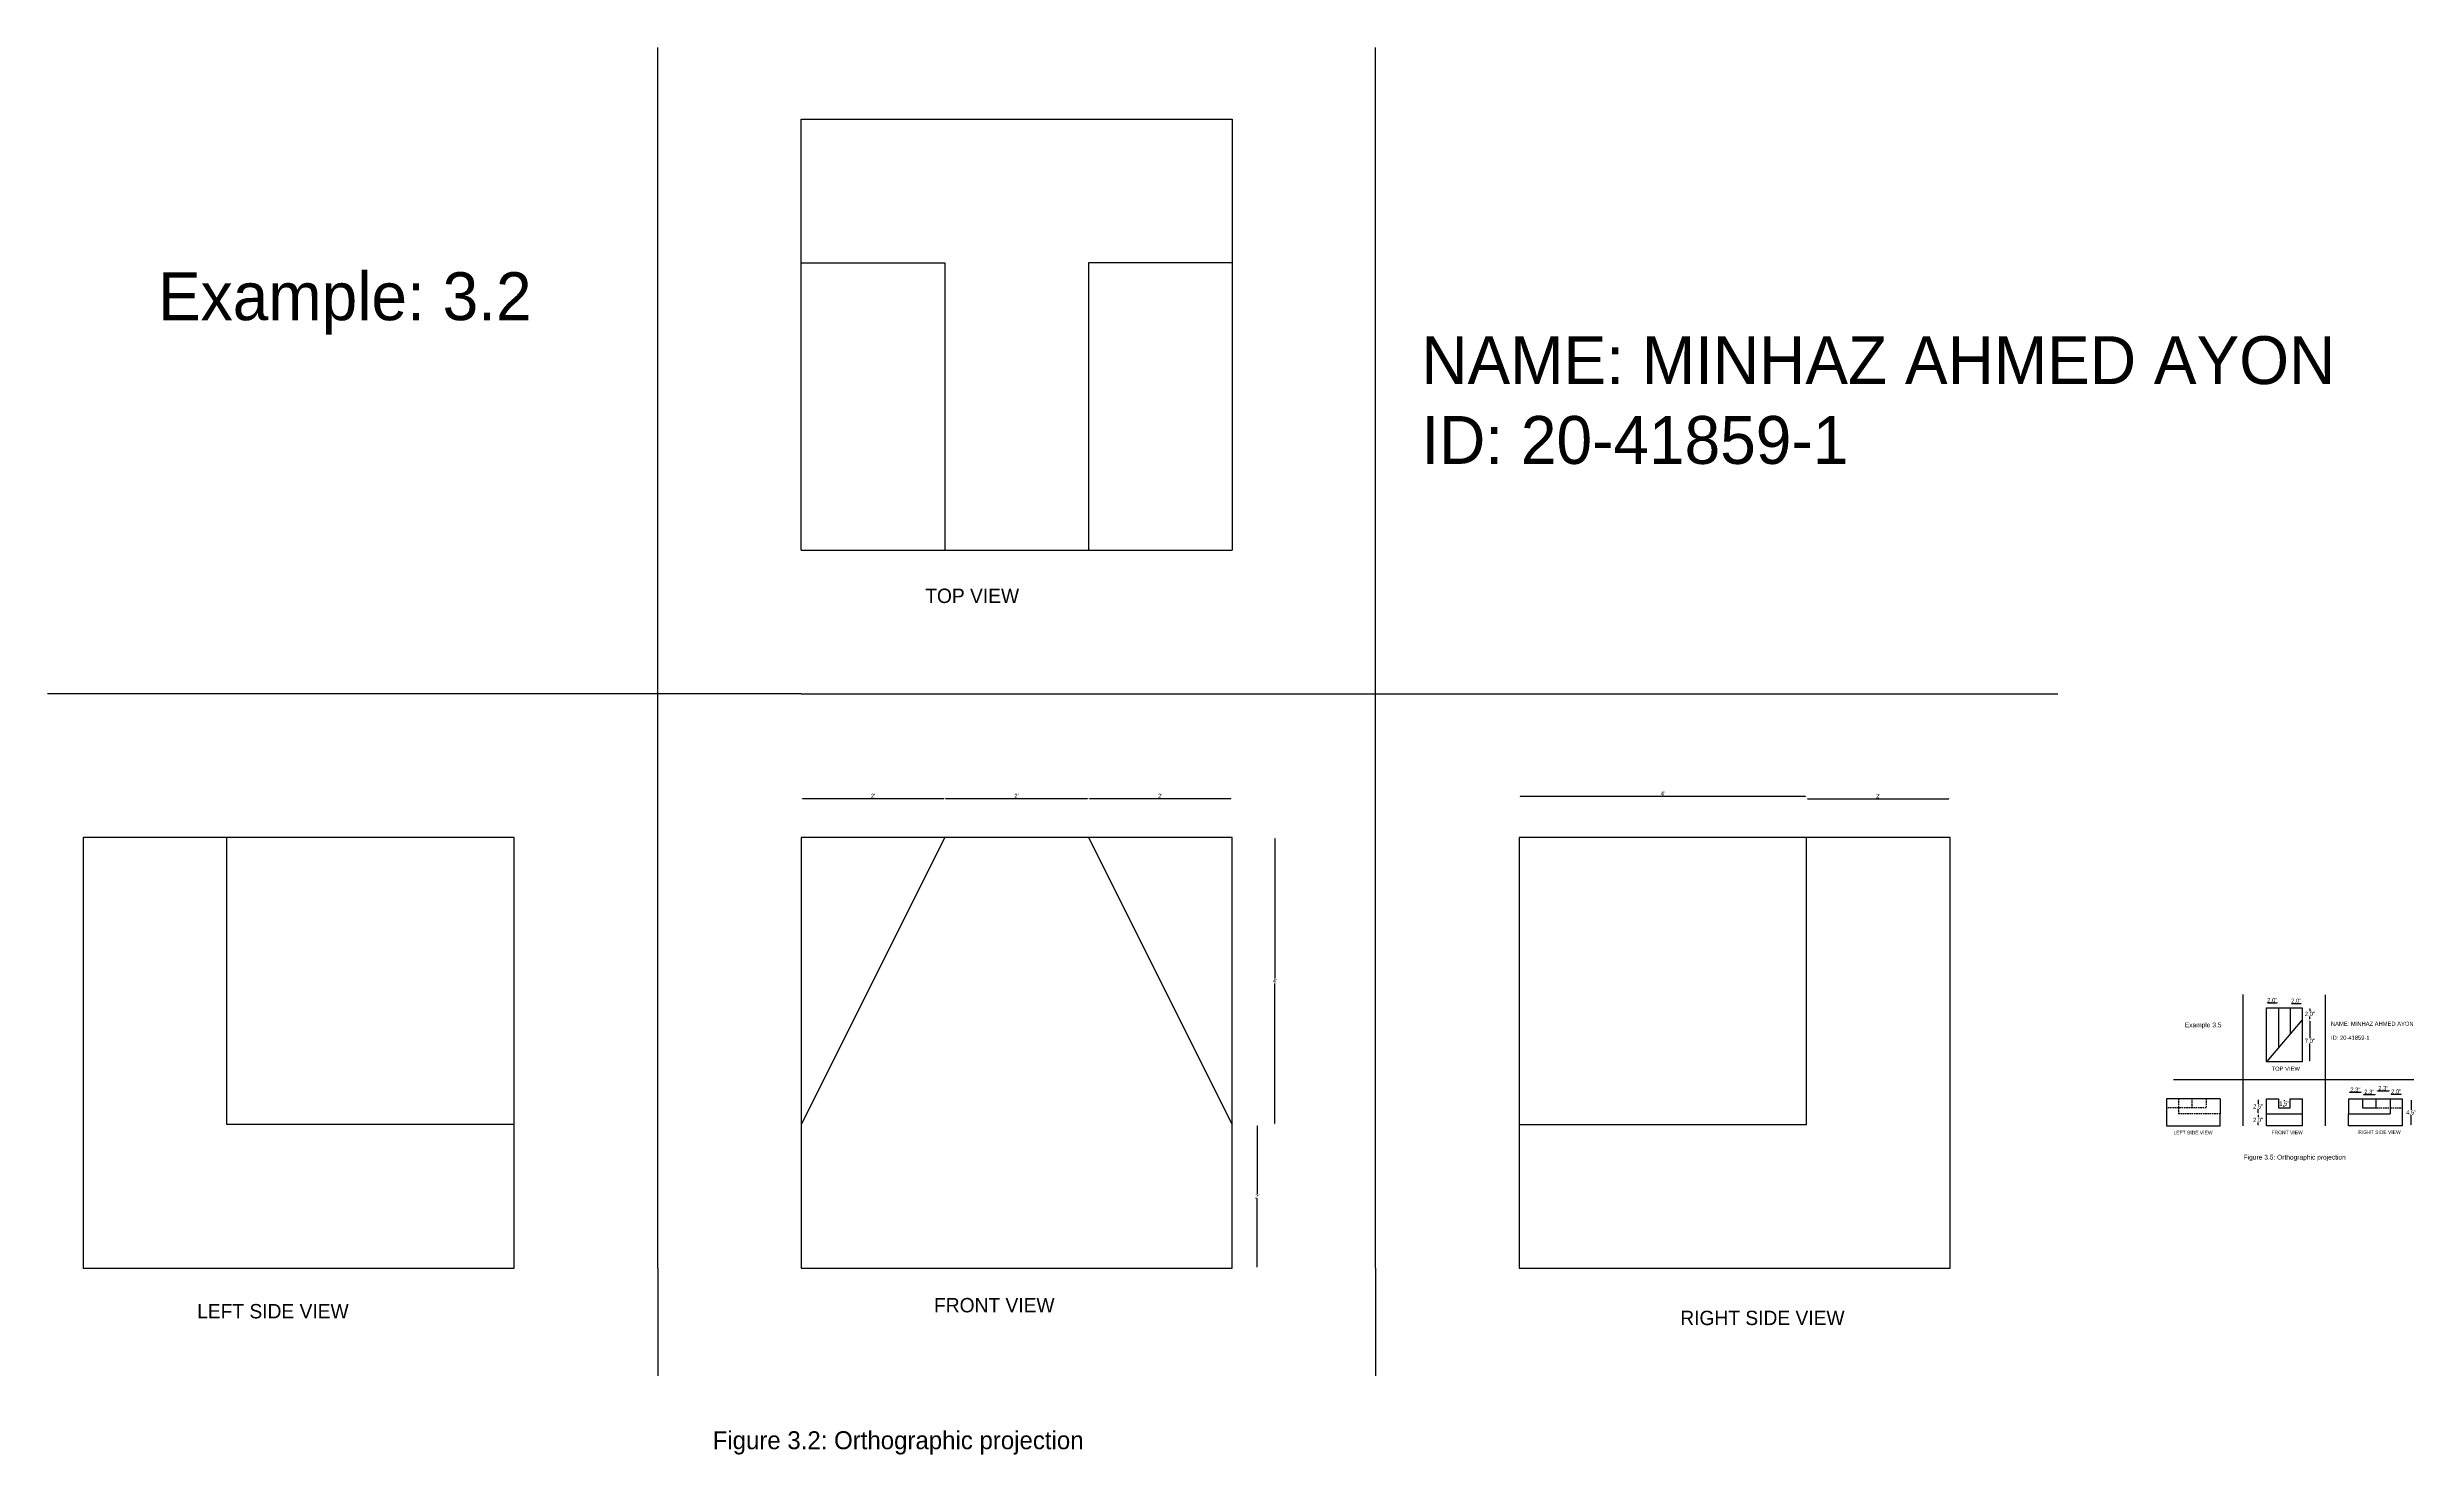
# Model space of a CAD drawing. Header units: inches. Extents: x -47 to 1284, y -112 to 236.
# Drawn here: x -13.7 to 382.3, y 0.9 to 236.1 of the extents above; entities that cross this region are included whole.
import ezdxf

# ---------------------------------------------------------------- set-up
doc = ezdxf.new("R2010")
doc.units = ezdxf.units.IN
doc.header["$MEASUREMENT"] = 0
doc.linetypes.add('DASHED2', pattern=[0.375, 0.25, -0.125])
doc.dimstyles.get("Standard").update_dxf_attribs({"dimtxt": 0.7, "dimasz": 0.18, "dimexe": 0.18, "dimexo": 0.0625, "dimgap": 0.09, "dimtad": 1, "dimtih": 1, "dimtoh": 1, "dimdec": 1, "dimzin": 0, "dimdsep": 46, "dimlunit": 3, "dimtxsty": 'Standard', "dimcen": 0.09, "dimse1": 1, "dimse2": 1, "dimadec": 0, "dimazin": 0, "dimtfac": 1, "dimtdec": 1, "dimtofl": 0, "dimtmove": 0, "dimatfit": 3, "dimfxl": 1, "dimtolj": 1, "dimtzin": 0, "dimarcsym": 0})

# ---------------------------------------------------------------- blocks, each defined once
blk = doc.blocks.new('*D12')
at = {"color": 0, "lineweight": -2}
for p, q in [((188.54, 55.9), (188.54, 44.52)), ((188.54, 32.26), (188.54, 43.64))]:
    blk.add_line(p, q, dxfattribs=at)
at = {"color": 0}
for points in [[(188.51, 55.9), (188.57, 55.9), (188.54, 56.08)], [(188.51, 32.26), (188.57, 32.26), (188.54, 32.08)]]:
    blk.add_solid(points, dxfattribs=at)
at = {"layer": 'Defpoints', "color": 0}
for p in [(184.32, 56.08), (188.54, 56.08), (184.32, 32.08)]:
    blk.add_point(p, dxfattribs=at)
at = {"color": 0, "insert": (188.54, 44.08), "char_height": 0.7, "attachment_point": 5}
blk.add_mtext("\\A1;2'", dxfattribs=at)
blk = doc.blocks.new('*D13')
at = {"color": 0, "lineweight": -2}
for p, q in [((191.48, 103.9), (191.48, 80.52)), ((191.48, 56.26), (191.48, 79.64))]:
    blk.add_line(p, q, dxfattribs=at)
at = {"color": 0}
for points in [[(191.45, 103.9), (191.51, 103.9), (191.48, 104.08)], [(191.45, 56.26), (191.51, 56.26), (191.48, 56.08)]]:
    blk.add_solid(points, dxfattribs=at)
at = {"layer": 'Defpoints', "color": 0}
for p in [(184.32, 104.08), (184.32, 56.08), (191.48, 56.08)]:
    blk.add_point(p, dxfattribs=at)
at = {"color": 0, "insert": (191.48, 80.08), "char_height": 0.7, "attachment_point": 5}
blk.add_mtext("\\A1;4'", dxfattribs=at)
blk = doc.blocks.new('*D14')
at = {"color": 0, "lineweight": -2}
blk.add_line((112.5, 110.57), (136.14, 110.57), dxfattribs=at)
at = {"color": 0}
for points in [[(112.5, 110.6), (112.5, 110.54), (112.32, 110.57)], [(136.14, 110.6), (136.14, 110.54), (136.32, 110.57)]]:
    blk.add_solid(points, dxfattribs=at)
at = {"layer": 'Defpoints', "color": 0}
for p in [(136.32, 110.57), (112.32, 104.08), (136.32, 104.08)]:
    blk.add_point(p, dxfattribs=at)
at = {"color": 0, "insert": (124.32, 111.01), "char_height": 0.7, "attachment_point": 5}
blk.add_mtext("\\A1;2'", dxfattribs=at)
blk = doc.blocks.new('*D15')
at = {"color": 0, "lineweight": -2}
blk.add_line((136.45, 110.57), (160.14, 110.57), dxfattribs=at)
at = {"color": 0}
for points in [[(136.45, 110.6), (136.45, 110.54), (136.27, 110.57)], [(160.14, 110.6), (160.14, 110.54), (160.32, 110.57)]]:
    blk.add_solid(points, dxfattribs=at)
at = {"layer": 'Defpoints', "color": 0}
for p in [(160.32, 110.57), (136.27, 104.08), (160.32, 104.08)]:
    blk.add_point(p, dxfattribs=at)
at = {"color": 0, "insert": (148.29, 111.01), "char_height": 0.7, "attachment_point": 5}
blk.add_mtext("\\A1;2'", dxfattribs=at)
blk = doc.blocks.new('*D16')
at = {"color": 0, "lineweight": -2}
blk.add_line((160.5, 110.57), (184.14, 110.57), dxfattribs=at)
at = {"color": 0}
for points in [[(160.5, 110.6), (160.5, 110.54), (160.32, 110.57)], [(184.14, 110.6), (184.14, 110.54), (184.32, 110.57)]]:
    blk.add_solid(points, dxfattribs=at)
at = {"layer": 'Defpoints', "color": 0}
for p in [(184.32, 110.57), (160.32, 104.08), (184.32, 104.08)]:
    blk.add_point(p, dxfattribs=at)
at = {"color": 0, "insert": (172.32, 111.01), "char_height": 0.7, "attachment_point": 5}
blk.add_mtext("\\A1;2'", dxfattribs=at)
blk = doc.blocks.new('*D17')
at = {"color": 0, "lineweight": -2}
blk.add_line((232.5, 110.96), (280.14, 110.96), dxfattribs=at)
at = {"color": 0}
for points in [[(232.5, 110.99), (232.5, 110.93), (232.32, 110.96)], [(280.14, 110.99), (280.14, 110.93), (280.32, 110.96)]]:
    blk.add_solid(points, dxfattribs=at)
at = {"layer": 'Defpoints', "color": 0}
for p in [(280.32, 110.96), (232.32, 104.08), (280.32, 104.08)]:
    blk.add_point(p, dxfattribs=at)
at = {"color": 0, "insert": (256.32, 111.4), "char_height": 0.7, "attachment_point": 5}
blk.add_mtext("\\A1;4'", dxfattribs=at)
blk = doc.blocks.new('*D18')
at = {"color": 0, "lineweight": -2}
blk.add_line((280.5, 110.53), (304.14, 110.53), dxfattribs=at)
at = {"color": 0}
for points in [[(280.5, 110.56), (280.5, 110.5), (280.32, 110.53)], [(304.14, 110.56), (304.14, 110.5), (304.32, 110.53)]]:
    blk.add_solid(points, dxfattribs=at)
at = {"layer": 'Defpoints', "color": 0}
for p in [(304.32, 110.53), (280.32, 104.08), (304.32, 104.08)]:
    blk.add_point(p, dxfattribs=at)
at = {"color": 0, "insert": (292.32, 110.97), "char_height": 0.7, "attachment_point": 5}
blk.add_mtext("\\A1;2'", dxfattribs=at)
blk = doc.blocks.new('*D56')
at = {"color": 0, "lineweight": -2}
for p, q in [((355.82, 60.18), (355.82, 59.55)), ((355.82, 58.04), (355.82, 58.67))]:
    blk.add_line(p, q, dxfattribs=at)
at = {"color": 0}
for points in [[(355.79, 60.18), (355.85, 60.18), (355.82, 60.36)], [(355.79, 58.04), (355.85, 58.04), (355.82, 57.86)]]:
    blk.add_solid(points, dxfattribs=at)
at = {"layer": 'Defpoints', "color": 0}
for p in [(357.19, 60.36), (355.82, 57.86), (357.19, 57.86)]:
    blk.add_point(p, dxfattribs=at)
at = {"color": 0, "insert": (355.82, 59.11), "char_height": 0.7, "attachment_point": 5}
blk.add_mtext('\\A1;2.5"', dxfattribs=at)
blk = doc.blocks.new('*D57')
at = {"color": 0, "lineweight": -2}
for p, q in [((355.82, 57.68), (355.82, 57.3)), ((355.82, 56.04), (355.82, 56.42))]:
    blk.add_line(p, q, dxfattribs=at)
at = {"color": 0}
for points in [[(355.79, 57.68), (355.85, 57.68), (355.82, 57.86)], [(355.79, 56.04), (355.85, 56.04), (355.82, 55.86)]]:
    blk.add_solid(points, dxfattribs=at)
at = {"layer": 'Defpoints', "color": 0}
for p in [(355.82, 55.86), (357.19, 57.86), (357.19, 55.86)]:
    blk.add_point(p, dxfattribs=at)
at = {"color": 0, "insert": (355.82, 56.86), "char_height": 0.7, "attachment_point": 5}
blk.add_mtext('\\A1;2.0"', dxfattribs=at)
blk = doc.blocks.new('*D58')
at = {"color": 0, "lineweight": -2}
for p, q in [((360.19, 60.18), (360.19, 60.05)), ((360.19, 59.04), (360.19, 59.17))]:
    blk.add_line(p, q, dxfattribs=at)
at = {"color": 0}
for points in [[(360.16, 60.18), (360.22, 60.18), (360.19, 60.36)], [(360.16, 59.04), (360.22, 59.04), (360.19, 58.86)]]:
    blk.add_solid(points, dxfattribs=at)
at = {"layer": 'Defpoints', "color": 0}
for p in [(359.19, 60.36), (359.19, 58.86), (360.19, 58.86)]:
    blk.add_point(p, dxfattribs=at)
at = {"color": 0, "insert": (360.19, 59.61), "char_height": 0.7, "attachment_point": 5}
blk.add_mtext('\\A1;1.5"', dxfattribs=at)
blk = doc.blocks.new('*D59')
at = {"color": 0, "lineweight": -2}
blk.add_line((357.37, 76.42), (359.01, 76.42), dxfattribs=at)
at = {"color": 0}
for points in [[(357.37, 76.45), (357.37, 76.39), (357.19, 76.42)], [(359.01, 76.45), (359.01, 76.39), (359.19, 76.42)]]:
    blk.add_solid(points, dxfattribs=at)
at = {"layer": 'Defpoints', "color": 0}
for p in [(357.19, 75.58), (359.19, 76.42), (359.19, 75.58)]:
    blk.add_point(p, dxfattribs=at)
at = {"color": 0, "insert": (358.19, 76.86), "char_height": 0.7, "attachment_point": 5}
blk.add_mtext('\\A1;2.0"', dxfattribs=at)
blk = doc.blocks.new('*D60')
at = {"color": 0, "lineweight": -2}
blk.add_line((361.37, 76.34), (363.01, 76.34), dxfattribs=at)
at = {"color": 0}
for points in [[(361.37, 76.37), (361.37, 76.31), (361.19, 76.34)], [(363.01, 76.37), (363.01, 76.31), (363.19, 76.34)]]:
    blk.add_solid(points, dxfattribs=at)
at = {"layer": 'Defpoints', "color": 0}
for p in [(361.19, 75.58), (363.19, 76.34), (363.19, 75.58)]:
    blk.add_point(p, dxfattribs=at)
at = {"color": 0, "insert": (362.19, 76.78), "char_height": 0.7, "attachment_point": 5}
blk.add_mtext('\\A1;2.0"', dxfattribs=at)
blk = doc.blocks.new('*D61')
at = {"color": 0, "lineweight": -2}
for p, q in [((364.46, 75.4), (364.46, 75.02)), ((364.46, 73.76), (364.46, 74.14))]:
    blk.add_line(p, q, dxfattribs=at)
at = {"color": 0}
for points in [[(364.43, 75.4), (364.49, 75.4), (364.46, 75.58)], [(364.43, 73.76), (364.49, 73.76), (364.46, 73.58)]]:
    blk.add_solid(points, dxfattribs=at)
at = {"layer": 'Defpoints', "color": 0}
for p in [(363.19, 75.58), (363.19, 73.58), (364.46, 73.58)]:
    blk.add_point(p, dxfattribs=at)
at = {"color": 0, "insert": (364.46, 74.58), "char_height": 0.7, "attachment_point": 5}
blk.add_mtext('\\A1;2.0"', dxfattribs=at)
blk = doc.blocks.new('*D62')
at = {"color": 0, "lineweight": -2}
for p, q in [((364.46, 73.39), (364.46, 70.51)), ((364.46, 66.76), (364.46, 69.63))]:
    blk.add_line(p, q, dxfattribs=at)
at = {"color": 0}
for points in [[(364.43, 73.39), (364.49, 73.39), (364.46, 73.57)], [(364.43, 66.76), (364.49, 66.76), (364.46, 66.58)]]:
    blk.add_solid(points, dxfattribs=at)
at = {"layer": 'Defpoints', "color": 0}
for p in [(363.19, 73.57), (363.19, 66.58), (364.46, 66.58)]:
    blk.add_point(p, dxfattribs=at)
at = {"color": 0, "insert": (364.46, 70.07), "char_height": 0.7, "attachment_point": 5}
blk.add_mtext('\\A1;7.0"', dxfattribs=at)
blk = doc.blocks.new('*D64')
at = {"color": 0, "lineweight": -2}
blk.add_line((371.08, 61.48), (373.05, 61.48), dxfattribs=at)
at = {"color": 0}
for points in [[(371.08, 61.51), (371.08, 61.45), (370.9, 61.48)], [(373.05, 61.51), (373.05, 61.45), (373.23, 61.48)]]:
    blk.add_solid(points, dxfattribs=at)
at = {"layer": 'Defpoints', "color": 0}
for p in [(370.9, 60.36), (373.23, 61.48), (373.23, 60.36)]:
    blk.add_point(p, dxfattribs=at)
at = {"color": 0, "insert": (372.07, 61.92), "char_height": 0.7, "attachment_point": 5}
blk.add_mtext('\\A1;2.3"', dxfattribs=at)
blk = doc.blocks.new('*D65')
at = {"color": 0, "lineweight": -2}
blk.add_line((373.41, 61.12), (375.38, 61.12), dxfattribs=at)
at = {"color": 0}
for points in [[(373.41, 61.15), (373.41, 61.09), (373.23, 61.12)], [(375.38, 61.15), (375.38, 61.09), (375.56, 61.12)]]:
    blk.add_solid(points, dxfattribs=at)
at = {"layer": 'Defpoints', "color": 0}
for p in [(373.23, 60.36), (375.56, 61.12), (375.56, 60.36)]:
    blk.add_point(p, dxfattribs=at)
at = {"color": 0, "insert": (374.4, 61.56), "char_height": 0.7, "attachment_point": 5}
blk.add_mtext('\\A1;2.3"', dxfattribs=at)
blk = doc.blocks.new('*D66')
at = {"color": 0, "lineweight": -2}
blk.add_line((375.74, 61.72), (377.71, 61.72), dxfattribs=at)
at = {"color": 0}
for points in [[(375.74, 61.75), (375.74, 61.69), (375.56, 61.72)], [(377.71, 61.75), (377.71, 61.69), (377.89, 61.72)]]:
    blk.add_solid(points, dxfattribs=at)
at = {"layer": 'Defpoints', "color": 0}
for p in [(375.56, 60.36), (377.89, 61.72), (377.89, 60.36)]:
    blk.add_point(p, dxfattribs=at)
at = {"color": 0, "insert": (376.73, 62.16), "char_height": 0.7, "attachment_point": 5}
blk.add_mtext('\\A1;2.3"', dxfattribs=at)
blk = doc.blocks.new('*D67')
at = {"color": 0, "lineweight": -2}
blk.add_line((378.07, 61.16), (379.71, 61.16), dxfattribs=at)
at = {"color": 0}
for points in [[(378.07, 61.19), (378.07, 61.13), (377.89, 61.16)], [(379.71, 61.19), (379.71, 61.13), (379.89, 61.16)]]:
    blk.add_solid(points, dxfattribs=at)
at = {"layer": 'Defpoints', "color": 0}
for p in [(377.89, 60.36), (379.89, 61.16), (379.89, 60.36)]:
    blk.add_point(p, dxfattribs=at)
at = {"color": 0, "insert": (378.89, 61.6), "char_height": 0.7, "attachment_point": 5}
blk.add_mtext('\\A1;2.0"', dxfattribs=at)
blk = doc.blocks.new('*D68')
at = {"color": 0, "lineweight": -2}
for p, q in [((381.41, 60.18), (381.41, 58.55)), ((381.41, 56.04), (381.41, 57.67))]:
    blk.add_line(p, q, dxfattribs=at)
at = {"color": 0}
for points in [[(381.38, 60.18), (381.44, 60.18), (381.41, 60.36)], [(381.38, 56.04), (381.44, 56.04), (381.41, 55.86)]]:
    blk.add_solid(points, dxfattribs=at)
at = {"layer": 'Defpoints', "color": 0}
for p in [(379.89, 60.36), (379.89, 55.86), (381.41, 55.86)]:
    blk.add_point(p, dxfattribs=at)
at = {"color": 0, "insert": (381.41, 58.11), "char_height": 0.7, "attachment_point": 5}
blk.add_mtext('\\A1;4.5"', dxfattribs=at)

msp = doc.modelspace()

# ---------------------------------------------------------------- linework, layer by layer
at = {"color": 1}
for p, q in [((88.32, 32.08), (88.32, 236.08)), ((208.32, 32.08), (208.32, 236.08)), ((112.32, 128.08), (-13.68, 128.08)), ((112.32, 128.08), (322.32, 128.08)), ((353.33, 55.86), (353.33, 77.82)), ((367.05, 55.86), (367.05, 77.74)), ((341.68, 63.61), (381.81, 63.61)), ((88.32, 32.08), (88.32, 14.08)), ((208.32, 32.08), (208.32, 14.08))]:
    msp.add_line(p, q, dxfattribs=at)
for p, q in [((112.32, 200.08), (112.32, 224.08)), ((112.32, 224.08), (184.32, 224.08)), ((184.32, 224.08), (184.32, 200.08)), ((112.32, 152.08), (112.32, 200.08)), ((112.32, 200.08), (136.32, 200.08)), ((136.32, 200.08), (136.32, 152.08)), ((184.32, 200.08), (160.32, 200.08)), ((160.32, 200.08), (160.32, 152.08)), ((184.32, 200.08), (184.32, 152.08)), ((112.32, 152.08), (136.32, 152.08)), ((136.32, 152.08), (160.32, 152.08)), ((160.32, 152.08), (184.32, 152.08)), ((16.32, 104.08), (-7.68, 104.08)), ((-7.68, 104.08), (-7.68, 32.08)), ((64.32, 104.08), (16.32, 104.08)), ((16.32, 56.08), (16.32, 104.08)), ((64.32, 56.08), (64.32, 104.08)), ((136.32, 104.08), (112.32, 104.08)), ((112.32, 104.08), (112.32, 56.08)), ((136.32, 104.08), (112.32, 56.08)), ((160.32, 104.08), (136.32, 104.08)), ((184.32, 104.08), (160.32, 104.08)), ((160.32, 104.08), (184.32, 56.08)), ((184.32, 56.08), (184.32, 104.08)), ((280.32, 104.08), (232.32, 104.08)), ((232.32, 104.08), (232.32, 56.08)), ((304.32, 104.08), (280.32, 104.08)), ((280.32, 56.08), (280.32, 104.08)), ((304.32, 32.08), (304.32, 104.08)), ((357.19, 75.58), (359.19, 75.58)), ((357.19, 66.58), (357.19, 75.58)), ((359.19, 75.58), (361.19, 75.58)), ((359.19, 75.58), (359.19, 68.91)), ((361.19, 75.58), (363.19, 75.58)), ((361.19, 75.58), (361.19, 71.25)), ((363.19, 75.58), (363.19, 73.58)), ((363.19, 73.58), (357.19, 66.58)), ((363.19, 73.58), (363.19, 66.58)), ((359.19, 66.58), (357.19, 66.58)), ((361.19, 66.58), (359.19, 66.58)), ((363.19, 66.58), (361.19, 66.58)), ((342.48, 60.36), (340.48, 60.36)), ((340.48, 60.36), (340.48, 55.86)), ((344.81, 60.36), (342.48, 60.36)), ((347.14, 60.36), (344.81, 60.36)), ((349.47, 60.36), (347.14, 60.36)), ((349.47, 60.36), (349.48, 57.86)), ((357.19, 60.36), (359.19, 60.36)), ((357.19, 57.86), (357.19, 60.36)), ((359.19, 60.36), (359.19, 58.86)), ((361.19, 58.86), (361.19, 60.36)), ((361.19, 60.36), (363.19, 60.36)), ((363.19, 60.36), (363.19, 57.86)), ((370.9, 60.36), (370.89, 57.86)), ((370.9, 60.36), (373.23, 60.36)), ((373.23, 60.36), (375.56, 60.36)), ((373.23, 60.36), (373.23, 58.86)), ((375.56, 60.36), (377.89, 60.36)), ((375.56, 58.86), (375.56, 60.36)), ((377.89, 60.36), (379.89, 60.36)), ((377.89, 60.36), (377.89, 57.86)), ((379.89, 60.36), (379.89, 55.86)), ((64.32, 56.08), (16.32, 56.08)), ((64.32, 32.08), (64.32, 56.08)), ((112.32, 56.08), (112.32, 32.08)), ((184.32, 32.08), (184.32, 56.08)), ((232.32, 56.08), (232.32, 32.08)), ((232.32, 56.08), (280.32, 56.08)), ((340.48, 55.86), (349.48, 55.86)), ((349.48, 55.86), (349.48, 57.86)), ((357.19, 55.86), (357.19, 57.86)), ((357.19, 57.86), (363.19, 57.86)), ((363.19, 55.86), (357.19, 55.86)), ((359.19, 58.86), (361.19, 58.86)), ((363.19, 57.86), (363.19, 55.86)), ((370.89, 55.86), (370.89, 57.86)), ((370.89, 57.86), (377.89, 57.86)), ((379.89, 55.86), (370.89, 55.86)), ((373.23, 58.86), (375.56, 58.86)), ((-7.68, 32.08), (64.32, 32.08)), ((112.32, 32.08), (184.32, 32.08)), ((232.32, 32.08), (304.32, 32.08))]:
    msp.add_line(p, q)
at = {"linetype": 'DASHED2'}
for p, q in [((342.48, 60.36), (342.48, 57.86)), ((344.81, 58.86), (344.81, 60.36)), ((347.14, 60.36), (347.14, 58.86)), ((342.48, 58.86), (340.48, 58.86)), ((344.81, 58.86), (342.48, 58.86)), ((349.48, 57.86), (342.48, 57.86)), ((347.14, 58.86), (344.81, 58.86)), ((375.56, 58.86), (377.89, 58.86)), ((377.89, 58.86), (379.89, 58.86))]:
    msp.add_line(p, q, dxfattribs=at)

# ---------------------------------------------------------------- texts
for s, insert, char_height, width, attachment_point in [('Example: 3.2', (4.81, 198.5), 8, 65.8379, 1), ('NAME: MINHAZ AHMED AYON\\PID: 20-41859-1', (215.95, 187.82), 8, 177.8547, 1), ('TOP VIEW', (133.04, 145.64), 2.4, 41.971, 1), ('Example 3.5', (346.62, 73.13), 0.8, 8.0893, 2), ('NAME: MINHAZ AHMED AYON\\P\\PID: 20-41859-1', (367.99, 73.28), 0.7, 15.5136, 1), ('TOP VIEW', (360.43, 65.77), 0.7, 7.1863, 2), ('LEFT SIDE VIEW', (344.93, 55.04), 0.6, 7.1028, 2), ('FRONT VIEW', (360.66, 55.08), 0.6, 6.5596, 2), ('RIGHT SIDE VIEW', (376.1, 55.12), 0.6, 7.1863, 2), ('Figure 3.5: Orthographic projection', (361.93, 51.04), 0.8, 19.2763, 2), ('LEFT SIDE VIEW', (11.35, 26.1), 2.4, 30.6127, 1), ('FRONT VIEW', (134.51, 27.11), 2.4, 23.4217, 1), ('RIGHT SIDE VIEW', (259.23, 24.98), 2.4, 33.3059, 1), ('Figure 3.2: Orthographic projection', (97.51, 4.84), 3, 258.1234, 1)]:
    msp.add_mtext(s, dxfattribs=dict(insert=insert, char_height=char_height, width=width, attachment_point=attachment_point))

# ---------------------------------------------------------------- dimensions: what is measured, and where the dimension line sits
for base, p1, p2, picture, middle in [((136.32, 110.57), (112.32, 104.08), (136.32, 104.08), '*D14', (124.32, 111.01)), ((160.3177, 110.5721), (136.2698, 104.0805), (160.3177, 104.0805), '*D15', (148.2937, 111.0121)), ((184.32, 110.57), (160.32, 104.08), (184.32, 104.08), '*D16', (172.32, 111.01)), ((280.32, 110.96), (232.32, 104.08), (280.32, 104.08), '*D17', (256.32, 111.4)), ((304.32, 110.53), (280.32, 104.08), (304.32, 104.08), '*D18', (292.32, 110.97)), ((359.19, 76.42), (357.19, 75.58), (359.19, 75.58), '*D59', (358.19, 76.86)), ((363.19, 76.34), (361.19, 75.58), (363.19, 75.58), '*D60', (362.19, 76.78)), ((373.23, 61.48), (370.9, 60.36), (373.23, 60.36), '*D64', (372.07, 61.92)), ((375.56, 61.12), (373.23, 60.36), (375.56, 60.36), '*D65', (374.4, 61.56)), ((377.89, 61.72), (375.56, 60.36), (377.89, 60.36), '*D66', (376.73, 62.16)), ((379.89, 61.16), (377.89, 60.36), (379.89, 60.36), '*D67', (378.89, 61.6))]:
    dim = msp.add_linear_dim(base=base, p1=p1, p2=p2, dimstyle='Standard')
    dim.commit()
    dim.dimension.update_dxf_attribs({"geometry": picture, "text_midpoint": middle})
for base, p1, p2, picture, middle in [((191.48, 56.08), (184.32, 104.08), (184.32, 56.08), '*D13', (191.48, 80.08)), ((364.46, 73.58), (363.19, 75.58), (363.19, 73.58), '*D61', (364.46, 74.58)), ((364.46, 66.58), (363.19, 73.57), (363.19, 66.58), '*D62', (364.46, 70.07)), ((355.82, 57.86), (357.19, 60.36), (357.19, 57.86), '*D56', (355.82, 59.11)), ((360.19, 58.86), (359.19, 60.36), (359.19, 58.86), '*D58', (360.19, 59.61)), ((381.41, 55.86), (379.89, 60.36), (379.89, 55.86), '*D68', (381.41, 58.11)), ((355.82, 55.86), (357.19, 57.86), (357.19, 55.86), '*D57', (355.82, 56.86))]:
    dim = msp.add_linear_dim(base=base, p1=p1, p2=p2, angle=90, dimstyle='Standard')
    dim.commit()
    dim.dimension.update_dxf_attribs({"geometry": picture, "text_midpoint": middle})
dim = msp.add_linear_dim(base=(188.54, 56.08), p1=(184.32, 32.08), p2=(184.32, 56.08), angle=90, dimstyle='Standard')
dim.commit()
dim.dimension.update_dxf_attribs({"geometry": '*D12', "text_midpoint": (188.54, 44.08), "dimtype": 160})

doc.saveas('drawing.dxf')
